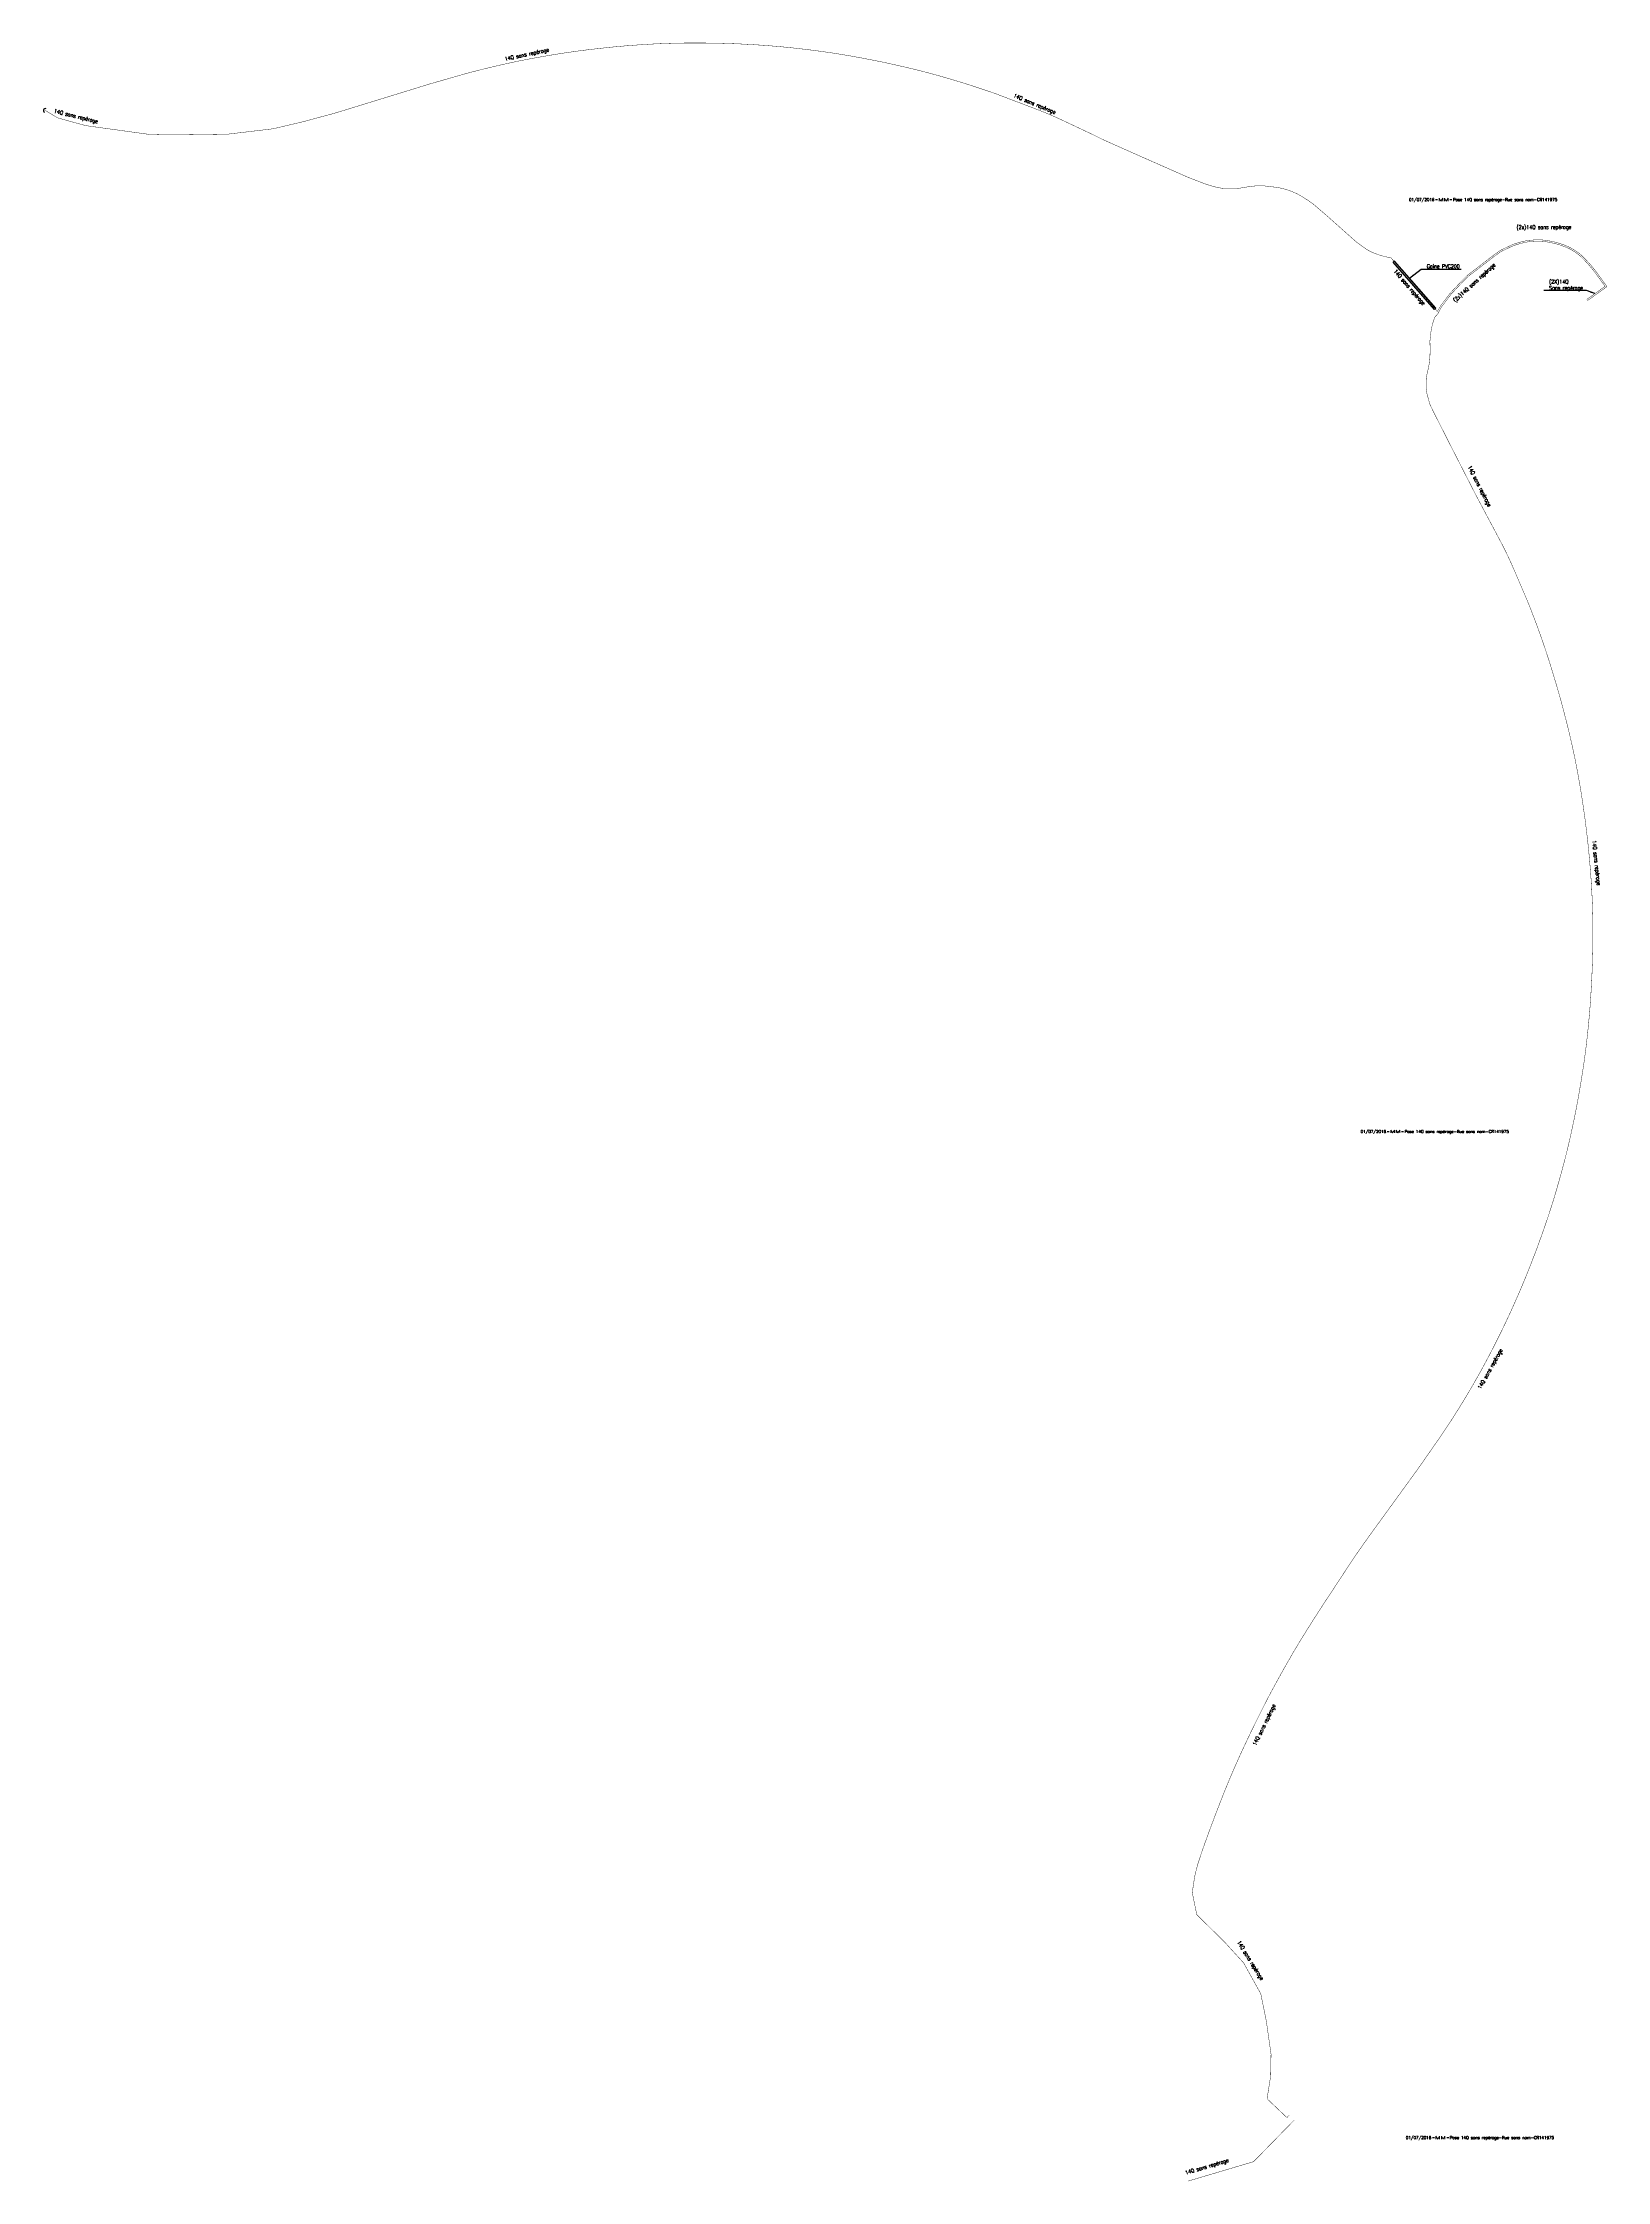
# Model space of a CAD drawing. Header units: millimetres. Extents: x 163000 to 163993, y 125000 to 125775.
# Drawn here: x 163589 to 163993, y 125000 to 125552 of the extents above; entities that cross this region are included whole.
import ezdxf
from ezdxf.enums import TextEntityAlignment as Align

# ---------------------------------------------------------------- set-up
doc = ezdxf.new("R2010")
doc.units = ezdxf.units.MM
doc.linetypes.add('S_ST', pattern=[14, 8, -1.5, 0, -1.5, 0, -1.5, 0, -1.5])
doc.layers.get('0').update_dxf_attribs({"linetype": 'CONTINUOUS'})
for name, color, linetype in [('S_100', 5, 'CONTINUOUS'), ('S_300', 7, 'CONTINUOUS'), ('S_400', 7, 'CONTINUOUS'), ('S_910', 7, 'CONTINUOUS')]:
    doc.layers.add(name, color=color, linetype=linetype)
doc.styles.get("Standard").update_dxf_attribs({"font": 'romans.shx', "width": 0.85})
doc.dimstyles.get("Standard").update_dxf_attribs({"dimtxt": 1.5, "dimasz": 1.2, "dimexe": 0.625, "dimexo": 0.625, "dimgap": 0.25, "dimtad": 1, "dimdec": 1, "dimzin": 0, "dimdsep": 46, "dimtxsty": 'Standard', "dimcen": -0.5, "dimadec": 0, "dimazin": 0, "dimtfac": 1, "dimtdec": 1, "dimtmove": 0, "dimatfit": 3, "dimfxl": 0, "dimtolj": 1, "dimtzin": 0, "dimarcsym": 0})

# ---------------------------------------------------------------- blocks, each defined once
blk = doc.blocks.new('S_300_03')
at = {"color": 0, "linetype": 'Continuous'}
blk.add_arc((0, 0), 0.5, 270, 90, dxfattribs=at)
at = {"color": 0, "linetype": 'Continuous', "width": 0.75, "flags": 3}
for tag, p in [('DEF_LEG', (0, -5)), ('DEF_COUP', (0, -7.5)), ('DEF_TYPE', (0, -10))]:
    blk.add_attdef(tag, text='', height=1.2, dxfattribs=at).set_placement(p, align=Align.MIDDLE)
blk = doc.blocks.new('GIS_MODF')
at = {"color": 0, "linetype": 'Continuous', "flags": 128}
for points in [[(-2.18, -0.41), (-1.68, -0.41)], [(1.52, -0.41), (2.02, -0.41)]]:
    blk.add_lwpolyline(points, dxfattribs=at)
at = {"color": 0, "linetype": 'Continuous'}
blk.add_attdef('DATE', text='', height=0.75, dxfattribs=at).set_placement((-2.5, -0.8), align=Align.RIGHT)
at = {"color": 0, "linetype": 'Continuous', "width": 3.542583}
blk.add_attdef('USER', text='', height=0.75, dxfattribs=at).set_placement((-1.51, -0.8), (1.28, -0.8), align=Align.FIT)
at = {"color": 0, "linetype": 'Continuous'}
blk.add_attdef('DESC', (2.29, -0.8), '', height=0.75, dxfattribs=at)

msp = doc.modelspace()

# ---------------------------------------------------------------- linework, layer by layer
at = {"layer": 'S_100', "linetype": 'S_ST', "flags": 128}
for points in [[(163988.1, 125485.7, 0.1, 0.1, 0), (163993.12, 125489.31, 0.1, 0.1, 0), (163990.61, 125492.77, 0.1, 0.1, 0), (163990.21, 125493.3, 0.1, 0.1, 0), (163989.81, 125493.82, 0.1, 0.1, 0), (163989.39, 125494.33, 0.1, 0.1, 0), (163988.97, 125494.84, 0.1, 0.1, 0), (163988.49, 125495.38, 0.1, 0.1, 0), (163988, 125495.91, 0.1, 0.1, 0), (163987.51, 125496.44, 0.1, 0.1, 0), (163987, 125496.95, 0.1, 0.1, 0), (163986.69, 125497.25, 0.1, 0.1, 0), (163986.37, 125497.54, 0.1, 0.1, 0), (163986.04, 125497.82, 0.1, 0.1, 0), (163985.7, 125498.08, 0.1, 0.1, 0), (163985.35, 125498.33, 0.1, 0.1, 0), (163984.96, 125498.6, 0.1, 0.1, 0), (163984.55, 125498.85, 0.1, 0.1, 0), (163984.14, 125499.09, 0.1, 0.1, 0), (163983.73, 125499.32, 0.1, 0.1, 0), (163983.3, 125499.53, 0.1, 0.1, 0), (163982.88, 125499.72, 0.1, 0.1, 0), (163982.46, 125499.9, 0.1, 0.1, 0), (163982.03, 125500.07, 0.1, 0.1, 0), (163981.49, 125500.26, 0.1, 0.1, 0), (163980.94, 125500.44, 0.1, 0.1, 0), (163980.38, 125500.61, 0.1, 0.1, 0), (163979.76, 125500.78, 0.1, 0.1, 0), (163979.14, 125500.93, 0.1, 0.1, 0), (163978.51, 125501.06, 0.1, 0.1, 0), (163977.87, 125501.17, 0.1, 0.1, 0), (163977.24, 125501.27, 0.1, 0.1, 0), (163976.75, 125501.33, 0.1, 0.1, 0), (163976.26, 125501.37, 0.1, 0.1, 0), (163975.77, 125501.4, 0.1, 0.1, 0), (163975.28, 125501.4, 0.1, 0.1, 0), (163974.78, 125501.39, 0.1, 0.1, 0), (163974.17, 125501.36, 0.1, 0.1, 0), (163973.55, 125501.31, 0.1, 0.1, 0), (163972.94, 125501.25, 0.1, 0.1, 0), (163972.52, 125501.19, 0.1, 0.1, 0), (163972.1, 125501.12, 0.1, 0.1, 0), (163971.69, 125501.03, 0.1, 0.1, 0), (163971.2, 125500.92, 0.1, 0.1, 0), (163970.71, 125500.79, 0.1, 0.1, 0), (163970.23, 125500.66, 0.1, 0.1, 0), (163969.8, 125500.53, 0.1, 0.1, 0), (163969.38, 125500.39, 0.1, 0.1, 0), (163968.97, 125500.25, 0.1, 0.1, 0), (163968.67, 125500.13, 0.1, 0.1, 0), (163968.38, 125500, 0.1, 0.1, 0), (163967.08, 125499.39, 0.1, 0.1, 0), (163965.8, 125498.77, 0.1, 0.1, 0), (163965.58, 125498.66, 0.1, 0.1, 0), (163965.38, 125498.54, 0.1, 0.1, 0), (163965.18, 125498.4, 0.1, 0.1, 0), (163964.31, 125497.78, 0.1, 0.1, 0), (163963.45, 125497.14, 0.1, 0.1, 0), (163962.59, 125496.49, 0.1, 0.1, 0), (163960.38, 125494.77, 0.1, 0.1, 0), (163957.37, 125492.46, 0.1, 0.1, 0), (163957.15, 125492.29, 0.1, 0.1, 0), (163956.96, 125492.12, 0.1, 0.1, 0), (163956.76, 125491.94, 0.1, 0.1, 0), (163956.27, 125491.46, 0.1, 0.1, 0), (163955.79, 125490.98, 0.1, 0.1, 0), (163955.31, 125490.48, 0.1, 0.1, 0), (163955.31, 125490.48, 0.1, 0.1, 0), (163952.57, 125487.55, 0.1, 0.1, 0), (163952.57, 125487.55, 0.1, 0.1, 0), (163952.57, 125487.55, 0.1, 0.1, 0), (163952.57, 125487.55, 0.1, 0.1, 0), (163952.57, 125487.55, 0.1, 0.1, 0), (163952.57, 125487.55, 0.1, 0.1, 0), (163952.57, 125487.55, 0.1, 0.1, 0), (163952.57, 125487.55, 0.1, 0.1, 0), (163950.16, 125484.35, 0.1, 0.1, 0), (163949.29, 125482.9, 0.1, 0.1, 0), (163937.35, 125496.71, 0.1, 0.1, 0), (163936.78, 125496.83, 0.1, 0.1, 0), (163936.22, 125496.96, 0.1, 0.1, 0), (163935.66, 125497.1, 0.1, 0.1, 0), (163935.1, 125497.24, 0.1, 0.1, 0), (163934.5, 125497.42, 0.1, 0.1, 0), (163933.91, 125497.61, 0.1, 0.1, 0), (163933.32, 125497.82, 0.1, 0.1, 0), (163932.74, 125498.05, 0.1, 0.1, 0), (163932.35, 125498.22, 0.1, 0.1, 0), (163931.96, 125498.4, 0.1, 0.1, 0), (163931.59, 125498.6, 0.1, 0.1, 0), (163931.22, 125498.81, 0.1, 0.1, 0), (163930.96, 125498.97, 0.1, 0.1, 0), (163930.7, 125499.15, 0.1, 0.1, 0), (163929.46, 125500.05, 0.1, 0.1, 0), (163928.25, 125500.95, 0.1, 0.1, 0), (163925.11, 125503.75, 0.1, 0.1, 0), (163924.32, 125504.45, 0.1, 0.1, 0), (163921.35, 125507.1, 0.1, 0.1, 0), (163920.93, 125507.46, 0.1, 0.1, 0), (163918.16, 125509.84, 0.1, 0.1, 0), (163917.6, 125510.32, 0.1, 0.1, 0), (163917.16, 125510.68, 0.1, 0.1, 0), (163916.71, 125511.02, 0.1, 0.1, 0), (163916.25, 125511.35, 0.1, 0.1, 0), (163915.5, 125511.84, 0.1, 0.1, 0), (163914.75, 125512.32, 0.1, 0.1, 0), (163913.99, 125512.78, 0.1, 0.1, 0), (163913.58, 125513.01, 0.1, 0.1, 0), (163913.16, 125513.23, 0.1, 0.1, 0), (163912.74, 125513.44, 0.1, 0.1, 0), (163912.31, 125513.63, 0.1, 0.1, 0), (163911.88, 125513.81, 0.1, 0.1, 0), (163911.35, 125514.01, 0.1, 0.1, 0), (163910.83, 125514.2, 0.1, 0.1, 0), (163910.29, 125514.37, 0.1, 0.1, 0), (163909.75, 125514.53, 0.1, 0.1, 0), (163909.21, 125514.67, 0.1, 0.1, 0), (163908.85, 125514.76, 0.1, 0.1, 0), (163908.48, 125514.83, 0.1, 0.1, 0), (163908.11, 125514.89, 0.1, 0.1, 0), (163907.02, 125515.04, 0.1, 0.1, 0), (163905.93, 125515.17, 0.1, 0.1, 0), (163904.83, 125515.3, 0.1, 0.1, 0), (163904.4, 125515.34, 0.1, 0.1, 0), (163903.96, 125515.36, 0.1, 0.1, 0), (163903.53, 125515.37, 0.1, 0.1, 0), (163903.09, 125515.36, 0.1, 0.1, 0), (163902.65, 125515.34, 0.1, 0.1, 0), (163902.01, 125515.29, 0.1, 0.1, 0), (163901.37, 125515.22, 0.1, 0.1, 0), (163900.73, 125515.14, 0.1, 0.1, 0), (163900.09, 125515.04, 0.1, 0.1, 0), (163899.42, 125514.93, 0.1, 0.1, 0), (163898.43, 125514.77, 0.1, 0.1, 0), (163897.94, 125514.71, 0.1, 0.1, 0), (163897.45, 125514.66, 0.1, 0.1, 0), (163897.06, 125514.63, 0.1, 0.1, 0), (163896.67, 125514.63, 0.1, 0.1, 0), (163895.42, 125514.64, 0.1, 0.1, 0), (163894.16, 125514.67, 0.1, 0.1, 0), (163893.92, 125514.69, 0.1, 0.1, 0), (163893.68, 125514.71, 0.1, 0.1, 0), (163893.2, 125514.79, 0.1, 0.1, 0), (163892.72, 125514.88, 0.1, 0.1, 0), (163892.27, 125514.98, 0.1, 0.1, 0), (163891.81, 125515.09, 0.1, 0.1, 0), (163891.22, 125515.25, 0.1, 0.1, 0), (163890.62, 125515.43, 0.1, 0.1, 0), (163890.06, 125515.6, 0.1, 0.1, 0), (163889.51, 125515.78, 0.1, 0.1, 0), (163889.11, 125515.93, 0.1, 0.1, 0), (163885.06, 125517.47, 0.1, 0.1, 0), (163884.93, 125517.53, 0.1, 0.1, 0), (163881.12, 125519.21, 0.1, 0.1, 0), (163872.99, 125522.8, 0.1, 0.1, 0), (163870.08, 125524.09, 0.1, 0.1, 0), (163864.96, 125526.37, 0.1, 0.1, 0), (163862.61, 125527.42, 0.1, 0.1, 0), (163860.13, 125528.66, 0.1, 0.1, 0), (163852.12, 125532.43, 0.1, 0.1, 0), (163851.12, 125532.89, 0.1, 0.1, 0), (163850.11, 125533.34, 0.1, 0.1, 0), (163849.1, 125533.78, 0.1, 0.1, 0), (163847.81, 125534.31, 0.1, 0.1, 0), (163846.51, 125534.83, 0.1, 0.1, 0), (163845.22, 125535.33, 0.1, 0.1, 0), (163840.56, 125537.1, 0.1, 0.1, 0), (163835.89, 125538.87, 0.1, 0.1, 0), (163835.43, 125539.05, 0.1, 0.1, 0), (163834.96, 125539.22, 0.1, 0.1, 0), (163833.52, 125539.72, 0.1, 0.1, 0), (163832.08, 125540.21, 0.1, 0.1, 0), (163830.63, 125540.69, 0.1, 0.1, 0), (163829.03, 125541.21, 0.1, 0.1, 0), (163827.42, 125541.72, 0.1, 0.1, 0), (163825.81, 125542.22, 0.1, 0.1, 0), (163824.15, 125542.72, 0.1, 0.1, 0), (163822.49, 125543.21, 0.1, 0.1, 0), (163820.83, 125543.69, 0.1, 0.1, 0), (163819.39, 125544.09, 0.1, 0.1, 0), (163817.96, 125544.48, 0.1, 0.1, 0), (163816.52, 125544.85, 0.1, 0.1, 0), (163815.27, 125545.17, 0.1, 0.1, 0), (163814.02, 125545.48, 0.1, 0.1, 0), (163812.77, 125545.78, 0.1, 0.1, 0), (163811.2, 125546.15, 0.1, 0.1, 0), (163809.63, 125546.5, 0.1, 0.1, 0), (163808.06, 125546.85, 0.1, 0.1, 0), (163806.22, 125547.25, 0.1, 0.1, 0), (163804.38, 125547.63, 0.1, 0.1, 0), (163802.54, 125547.99, 0.1, 0.1, 0), (163800.59, 125548.36, 0.1, 0.1, 0), (163798.64, 125548.72, 0.1, 0.1, 0), (163796.69, 125549.06, 0.1, 0.1, 0), (163795.06, 125549.33, 0.1, 0.1, 0), (163793.43, 125549.59, 0.1, 0.1, 0), (163791.8, 125549.83, 0.1, 0.1, 0), (163790.05, 125550.08, 0.1, 0.1, 0), (163788.31, 125550.31, 0.1, 0.1, 0), (163786.56, 125550.53, 0.1, 0.1, 0), (163784.36, 125550.79, 0.1, 0.1, 0), (163782.16, 125551.03, 0.1, 0.1, 0), (163779.96, 125551.25, 0.1, 0.1, 0), (163778.01, 125551.42, 0.1, 0.1, 0), (163776.05, 125551.58, 0.1, 0.1, 0), (163774.1, 125551.71, 0.1, 0.1, 0), (163771.83, 125551.85, 0.1, 0.1, 0), (163769.57, 125551.97, 0.1, 0.1, 0), (163767.69, 125552.05, 0.1, 0.1, 0), (163765.81, 125552.12, 0.1, 0.1, 0), (163763.76, 125552.18, 0.1, 0.1, 0), (163761.7, 125552.21, 0.1, 0.1, 0), (163759.28, 125552.24, 0.1, 0.1, 0), (163756.86, 125552.24, 0.1, 0.1, 0), (163754.93, 125552.23, 0.1, 0.1, 0), (163753, 125552.2, 0.1, 0.1, 0), (163751.07, 125552.15, 0.1, 0.1, 0), (163749.12, 125552.08, 0.1, 0.1, 0), (163747.17, 125552, 0.1, 0.1, 0), (163745.23, 125551.89, 0.1, 0.1, 0), (163743.48, 125551.78, 0.1, 0.1, 0), (163741.72, 125551.66, 0.1, 0.1, 0), (163739.97, 125551.53, 0.1, 0.1, 0), (163738.3, 125551.38, 0.1, 0.1, 0), (163736.64, 125551.23, 0.1, 0.1, 0), (163734.97, 125551.06, 0.1, 0.1, 0), (163732.55, 125550.8, 0.1, 0.1, 0), (163730.13, 125550.52, 0.1, 0.1, 0), (163728.13, 125550.27, 0.1, 0.1, 0), (163726.13, 125550, 0.1, 0.1, 0), (163724.76, 125549.8, 0.1, 0.1, 0), (163723.4, 125549.6, 0.1, 0.1, 0), (163722.04, 125549.38, 0.1, 0.1, 0), (163720.47, 125549.13, 0.1, 0.1, 0), (163718.9, 125548.86, 0.1, 0.1, 0), (163717.33, 125548.59, 0.1, 0.1, 0), (163715.51, 125548.26, 0.1, 0.1, 0), (163713.69, 125547.91, 0.1, 0.1, 0), (163711.87, 125547.55, 0.1, 0.1, 0), (163710.22, 125547.2, 0.1, 0.1, 0), (163708.58, 125546.84, 0.1, 0.1, 0), (163706.94, 125546.47, 0.1, 0.1, 0), (163705.24, 125546.07, 0.1, 0.1, 0), (163703.55, 125545.67, 0.1, 0.1, 0), (163701.86, 125545.25, 0.1, 0.1, 0), (163700.51, 125544.9, 0.1, 0.1, 0), (163699.16, 125544.55, 0.1, 0.1, 0), (163697.82, 125544.18, 0.1, 0.1, 0), (163697.14, 125543.99, 0.1, 0.1, 0), (163689.14, 125541.69, 0.1, 0.1, 0), (163688.88, 125541.62, 0.1, 0.1, 0), (163682.63, 125539.69, 0.1, 0.1, 0), (163668.92, 125535.47, 0.1, 0.1, 0), (163666.87, 125534.84, 0.1, 0.1, 0), (163664.82, 125534.22, 0.1, 0.1, 0), (163664.1, 125534.01, 0.1, 0.1, 0), (163663.36, 125533.81, 0.1, 0.1, 0), (163656.63, 125531.99, 0.1, 0.1, 0), (163656.27, 125531.9, 0.1, 0.1, 0), (163655.69, 125531.76, 0.1, 0.1, 0), (163648.54, 125530.08, 0.1, 0.1, 0), (163636.83, 125528.69, 0.1, 0.1, 0), (163621.92, 125528.48, 0.1, 0.1, 0), (163616.66, 125528.61, 0.1, 0.1, 0), (163600.08, 125530.9, 0.1, 0.1, 0), (163592.86, 125532.9, 0.1, 0.1, 0), (163589.69, 125534.79, 0, 0, 0)], [(163987.89, 125485.98, 0.1, 0.1, 0), (163992.63, 125489.39, 0.1, 0.1, 0), (163990.33, 125492.56, 0.1, 0.1, 0), (163989.93, 125493.09, 0.1, 0.1, 0), (163989.53, 125493.6, 0.1, 0.1, 0), (163989.12, 125494.11, 0.1, 0.1, 0), (163988.7, 125494.61, 0.1, 0.1, 0), (163988.23, 125495.15, 0.1, 0.1, 0), (163987.75, 125495.68, 0.1, 0.1, 0), (163987.25, 125496.2, 0.1, 0.1, 0), (163986.76, 125496.7, 0.1, 0.1, 0), (163986.45, 125497, 0.1, 0.1, 0), (163986.14, 125497.28, 0.1, 0.1, 0), (163985.82, 125497.54, 0.1, 0.1, 0), (163985.49, 125497.8, 0.1, 0.1, 0), (163985.15, 125498.05, 0.1, 0.1, 0), (163984.77, 125498.31, 0.1, 0.1, 0), (163984.37, 125498.55, 0.1, 0.1, 0), (163983.97, 125498.79, 0.1, 0.1, 0), (163983.56, 125499.01, 0.1, 0.1, 0), (163983.15, 125499.22, 0.1, 0.1, 0), (163982.74, 125499.4, 0.1, 0.1, 0), (163982.33, 125499.58, 0.1, 0.1, 0), (163981.91, 125499.74, 0.1, 0.1, 0), (163981.37, 125499.93, 0.1, 0.1, 0), (163980.83, 125500.11, 0.1, 0.1, 0), (163980.29, 125500.27, 0.1, 0.1, 0), (163979.68, 125500.44, 0.1, 0.1, 0), (163979.06, 125500.58, 0.1, 0.1, 0), (163978.44, 125500.71, 0.1, 0.1, 0), (163977.81, 125500.83, 0.1, 0.1, 0), (163977.19, 125500.92, 0.1, 0.1, 0), (163976.71, 125500.98, 0.1, 0.1, 0), (163976.23, 125501.02, 0.1, 0.1, 0), (163975.76, 125501.05, 0.1, 0.1, 0), (163975.28, 125501.05, 0.1, 0.1, 0), (163974.79, 125501.04, 0.1, 0.1, 0), (163974.19, 125501.01, 0.1, 0.1, 0), (163973.58, 125500.96, 0.1, 0.1, 0), (163972.98, 125500.9, 0.1, 0.1, 0), (163972.57, 125500.85, 0.1, 0.1, 0), (163972.17, 125500.78, 0.1, 0.1, 0), (163971.76, 125500.69, 0.1, 0.1, 0), (163971.28, 125500.58, 0.1, 0.1, 0), (163970.8, 125500.46, 0.1, 0.1, 0), (163970.33, 125500.32, 0.1, 0.1, 0), (163969.91, 125500.2, 0.1, 0.1, 0), (163969.49, 125500.06, 0.1, 0.1, 0), (163969.09, 125499.92, 0.1, 0.1, 0), (163968.8, 125499.81, 0.1, 0.1, 0), (163968.52, 125499.69, 0.1, 0.1, 0), (163967.24, 125499.08, 0.1, 0.1, 0), (163965.96, 125498.46, 0.1, 0.1, 0), (163965.75, 125498.35, 0.1, 0.1, 0), (163965.57, 125498.24, 0.1, 0.1, 0), (163965.38, 125498.11, 0.1, 0.1, 0), (163964.52, 125497.49, 0.1, 0.1, 0), (163963.66, 125496.86, 0.1, 0.1, 0), (163962.81, 125496.21, 0.1, 0.1, 0), (163960.59, 125494.49, 0.1, 0.1, 0), (163957.58, 125492.19, 0.1, 0.1, 0), (163957.38, 125492.03, 0.1, 0.1, 0), (163957.19, 125491.86, 0.1, 0.1, 0), (163957, 125491.69, 0.1, 0.1, 0), (163956.52, 125491.22, 0.1, 0.1, 0), (163956.04, 125490.73, 0.1, 0.1, 0), (163955.56, 125490.24, 0.1, 0.1, 0), (163952.83, 125487.33, 0.1, 0.1, 0), (163950.45, 125484.16, 0.1, 0.1, 0), (163950.17, 125483.69, 0.1, 0.1, 0), (163949.9, 125483.2, 0.1, 0.1, 0), (163949.63, 125482.7, 0.1, 0.1, 0), (163949.42, 125482.27, 0.1, 0.1, 0), (163948.71, 125481.51, 0.1, 0.1, 0), (163948.54, 125481.08, 0.1, 0.1, 0), (163948.38, 125480.64, 0.1, 0.1, 0), (163948.16, 125479.96, 0.1, 0.1, 0), (163947.95, 125479.18, 0.1, 0.1, 0), (163947.85, 125478.74, 0.1, 0.1, 0), (163947.75, 125478.3, 0.1, 0.1, 0), (163947.7, 125478, 0.1, 0.1, 0), (163947.66, 125477.71, 0.1, 0.1, 0), (163947.52, 125476.55, 0.1, 0.1, 0), (163947.4, 125475.4, 0.1, 0.1, 0), (163947.39, 125475.22, 0.1, 0.1, 0), (163947.39, 125475.03, 0.1, 0.1, 0), (163947.41, 125474.26, 0.1, 0.1, 0), (163947.42, 125473.47, 0.1, 0.1, 0), (163947.42, 125472.43, 0.1, 0.1, 0), (163947.41, 125471.92, 0.1, 0.1, 0), (163947.39, 125471.41, 0.1, 0.1, 0), (163947.36, 125470.87, 0.1, 0.1, 0), (163947.31, 125470.33, 0.1, 0.1, 0), (163947.24, 125469.72, 0.1, 0.1, 0), (163947.15, 125469.1, 0.1, 0.1, 0), (163947.06, 125468.64, 0.1, 0.1, 0), (163946.97, 125468.18, 0.1, 0.1, 0), (163946.74, 125467.17, 0.1, 0.1, 0), (163946.65, 125466.79, 0.1, 0.1, 0), (163946.58, 125466.42, 0.1, 0.1, 0), (163946.52, 125466.04, 0.1, 0.1, 0), (163946.49, 125465.82, 0.1, 0.1, 0), (163946.46, 125465.61, 0.1, 0.1, 0), (163946.45, 125465.38, 0.1, 0.1, 0), (163946.42, 125464.57, 0.1, 0.1, 0), (163946.4, 125463.75, 0.1, 0.1, 0), (163946.4, 125463.59, 0.1, 0.1, 0), (163946.4, 125463.43, 0.1, 0.1, 0), (163946.42, 125463.11, 0.1, 0.1, 0), (163946.46, 125462.78, 0.1, 0.1, 0), (163946.52, 125462.31, 0.1, 0.1, 0), (163946.59, 125461.85, 0.1, 0.1, 0), (163946.65, 125461.55, 0.1, 0.1, 0), (163946.72, 125461.25, 0.1, 0.1, 0), (163947.02, 125460.16, 0.1, 0.1, 0), (163947.33, 125459.09, 0.1, 0.1, 0), (163947.4, 125458.89, 0.1, 0.1, 0), (163947.48, 125458.69, 0.1, 0.1, 0), (163947.83, 125457.98, 0.1, 0.1, 0), (163948.1, 125457.38, 0.1, 0.1, 0), (163953.12, 125447.47, 0.1, 0.1, 0), (163959.38, 125435.24, 0.1, 0.1, 0), (163965.36, 125424, 0.1, 0.1, 0), (163966.03, 125422.72, 0.1, 0.1, 0), (163966.68, 125421.43, 0.1, 0.1, 0), (163967.32, 125420.13, 0.1, 0.1, 0), (163967.91, 125418.88, 0.1, 0.1, 0), (163968.49, 125417.61, 0.1, 0.1, 0), (163969.04, 125416.34, 0.1, 0.1, 0), (163970.81, 125412.21, 0.1, 0.1, 0), (163972.58, 125408.08, 0.1, 0.1, 0), (163972.78, 125407.6, 0.1, 0.1, 0), (163972.98, 125407.11, 0.1, 0.1, 0), (163973.71, 125405.28, 0.1, 0.1, 0), (163974.41, 125403.43, 0.1, 0.1, 0), (163975.11, 125401.58, 0.1, 0.1, 0), (163975.77, 125399.74, 0.1, 0.1, 0), (163976.42, 125397.9, 0.1, 0.1, 0), (163977.06, 125396.04, 0.1, 0.1, 0), (163977.53, 125394.63, 0.1, 0.1, 0), (163977.99, 125393.21, 0.1, 0.1, 0), (163978.44, 125391.79, 0.1, 0.1, 0), (163978.98, 125390.04, 0.1, 0.1, 0), (163979.51, 125388.28, 0.1, 0.1, 0), (163980.04, 125386.53, 0.1, 0.1, 0), (163980.61, 125384.55, 0.1, 0.1, 0), (163981.17, 125382.58, 0.1, 0.1, 0), (163981.71, 125380.59, 0.1, 0.1, 0), (163982.26, 125378.47, 0.1, 0.1, 0), (163982.81, 125376.34, 0.1, 0.1, 0), (163983.33, 125374.2, 0.1, 0.1, 0), (163983.74, 125372.46, 0.1, 0.1, 0), (163984.14, 125370.71, 0.1, 0.1, 0), (163984.52, 125368.95, 0.1, 0.1, 0), (163984.89, 125367.2, 0.1, 0.1, 0), (163985.24, 125365.4, 0.1, 0.1, 0), (163985.59, 125363.59, 0.1, 0.1, 0), (163985.91, 125361.78, 0.1, 0.1, 0), (163986.22, 125359.98, 0.1, 0.1, 0), (163986.5, 125358.28, 0.1, 0.1, 0), (163986.76, 125356.59, 0.1, 0.1, 0), (163987.02, 125354.9, 0.1, 0.1, 0), (163987.25, 125353.24, 0.1, 0.1, 0), (163987.48, 125351.58, 0.1, 0.1, 0), (163987.69, 125349.93, 0.1, 0.1, 0), (163987.9, 125348.19, 0.1, 0.1, 0), (163988.1, 125346.45, 0.1, 0.1, 0), (163988.29, 125344.72, 0.1, 0.1, 0), (163988.46, 125342.98, 0.1, 0.1, 0), (163988.62, 125341.24, 0.1, 0.1, 0), (163988.77, 125339.5, 0.1, 0.1, 0), (163988.9, 125337.76, 0.1, 0.1, 0), (163989.03, 125336.02, 0.1, 0.1, 0), (163989.15, 125333.99, 0.1, 0.1, 0), (163989.26, 125331.95, 0.1, 0.1, 0), (163989.35, 125329.92, 0.1, 0.1, 0), (163989.41, 125328.1, 0.1, 0.1, 0), (163989.46, 125326.28, 0.1, 0.1, 0), (163989.48, 125324.46, 0.1, 0.1, 0), (163989.49, 125322.43, 0.1, 0.1, 0), (163989.48, 125320.4, 0.1, 0.1, 0), (163989.46, 125318.36, 0.1, 0.1, 0), (163989.41, 125316.33, 0.1, 0.1, 0), (163989.35, 125314.3, 0.1, 0.1, 0), (163989.27, 125312.27, 0.1, 0.1, 0), (163989.18, 125310.26, 0.1, 0.1, 0), (163989.07, 125308.25, 0.1, 0.1, 0), (163988.95, 125306.24, 0.1, 0.1, 0), (163988.84, 125304.58, 0.1, 0.1, 0), (163988.72, 125302.91, 0.1, 0.1, 0), (163988.58, 125301.24, 0.1, 0.1, 0), (163988.4, 125299.27, 0.1, 0.1, 0), (163988.21, 125297.31, 0.1, 0.1, 0), (163988, 125295.34, 0.1, 0.1, 0), (163987.81, 125293.68, 0.1, 0.1, 0), (163987.61, 125292.01, 0.1, 0.1, 0), (163987.39, 125290.35, 0.1, 0.1, 0), (163987.1, 125288.32, 0.1, 0.1, 0), (163986.79, 125286.29, 0.1, 0.1, 0), (163986.43, 125284.04, 0.1, 0.1, 0), (163986.05, 125281.79, 0.1, 0.1, 0), (163985.74, 125279.97, 0.1, 0.1, 0), (163985.4, 125278.16, 0.1, 0.1, 0), (163985.06, 125276.35, 0.1, 0.1, 0), (163984.7, 125274.59, 0.1, 0.1, 0), (163984.34, 125272.83, 0.1, 0.1, 0), (163983.96, 125271.07, 0.1, 0.1, 0), (163983.56, 125269.27, 0.1, 0.1, 0), (163983.14, 125267.48, 0.1, 0.1, 0), (163982.71, 125265.7, 0.1, 0.1, 0), (163982.25, 125263.87, 0.1, 0.1, 0), (163981.77, 125262.05, 0.1, 0.1, 0), (163981.28, 125260.24, 0.1, 0.1, 0), (163980.81, 125258.57, 0.1, 0.1, 0), (163980.34, 125256.91, 0.1, 0.1, 0), (163979.86, 125255.25, 0.1, 0.1, 0), (163979.49, 125254.02, 0.1, 0.1, 0), (163979.11, 125252.78, 0.1, 0.1, 0), (163978.72, 125251.55, 0.1, 0.1, 0), (163978.11, 125249.67, 0.1, 0.1, 0), (163977.48, 125247.8, 0.1, 0.1, 0), (163976.77, 125245.74, 0.1, 0.1, 0), (163976.04, 125243.69, 0.1, 0.1, 0), (163975.47, 125242.13, 0.1, 0.1, 0), (163974.9, 125240.58, 0.1, 0.1, 0), (163974.31, 125239.03, 0.1, 0.1, 0), (163973.69, 125237.43, 0.1, 0.1, 0), (163973.07, 125235.83, 0.1, 0.1, 0), (163972.43, 125234.24, 0.1, 0.1, 0), (163971.84, 125232.8, 0.1, 0.1, 0), (163971.25, 125231.37, 0.1, 0.1, 0), (163970.64, 125229.94, 0.1, 0.1, 0), (163969.95, 125228.36, 0.1, 0.1, 0), (163969.25, 125226.78, 0.1, 0.1, 0), (163968.55, 125225.21, 0.1, 0.1, 0), (163967.76, 125223.51, 0.1, 0.1, 0), (163966.97, 125221.81, 0.1, 0.1, 0), (163966.16, 125220.12, 0.1, 0.1, 0), (163965.36, 125218.49, 0.1, 0.1, 0), (163964.56, 125216.87, 0.1, 0.1, 0), (163963.74, 125215.26, 0.1, 0.1, 0), (163962.98, 125213.8, 0.1, 0.1, 0), (163962.22, 125212.35, 0.1, 0.1, 0), (163961.44, 125210.9, 0.1, 0.1, 0), (163960.81, 125209.73, 0.1, 0.1, 0), (163960.17, 125208.57, 0.1, 0.1, 0), (163959.52, 125207.42, 0.1, 0.1, 0), (163958.79, 125206.15, 0.1, 0.1, 0), (163958.06, 125204.88, 0.1, 0.1, 0), (163957.31, 125203.62, 0.1, 0.1, 0), (163956.61, 125202.45, 0.1, 0.1, 0), (163955.91, 125201.28, 0.1, 0.1, 0), (163955.19, 125200.12, 0.1, 0.1, 0), (163953.99, 125198.2, 0.1, 0.1, 0), (163952.77, 125196.28, 0.1, 0.1, 0), (163951.87, 125194.91, 0.1, 0.1, 0), (163950.96, 125193.54, 0.1, 0.1, 0), (163950.54, 125192.92, 0.1, 0.1, 0), (163944.86, 125184.76, 0.1, 0.1, 0), (163944.34, 125184.03, 0.1, 0.1, 0), (163941.5, 125180.11, 0.1, 0.1, 0), (163932.27, 125167.39, 0.1, 0.1, 0), (163931.29, 125166.03, 0.1, 0.1, 0), (163930.32, 125164.67, 0.1, 0.1, 0), (163929.36, 125163.3, 0.1, 0.1, 0), (163928.58, 125162.17, 0.1, 0.1, 0), (163927.8, 125161.03, 0.1, 0.1, 0), (163927.04, 125159.88, 0.1, 0.1, 0), (163922.72, 125153.35, 0.1, 0.1, 0), (163922.57, 125153.11, 0.1, 0.1, 0), (163920.57, 125150.07, 0.1, 0.1, 0), (163918.46, 125146.82, 0.1, 0.1, 0), (163917.45, 125145.25, 0.1, 0.1, 0), (163916.45, 125143.68, 0.1, 0.1, 0), (163915.06, 125141.46, 0.1, 0.1, 0), (163913.69, 125139.23, 0.1, 0.1, 0), (163913.05, 125138.18, 0.1, 0.1, 0), (163912.42, 125137.12, 0.1, 0.1, 0), (163911.8, 125136.06, 0.1, 0.1, 0), (163910.9, 125134.5, 0.1, 0.1, 0), (163910.01, 125132.94, 0.1, 0.1, 0), (163909.12, 125131.37, 0.1, 0.1, 0), (163908.14, 125129.59, 0.1, 0.1, 0), (163907.17, 125127.81, 0.1, 0.1, 0), (163906.2, 125126.03, 0.1, 0.1, 0), (163905.41, 125124.52, 0.1, 0.1, 0), (163904.63, 125123.01, 0.1, 0.1, 0), (163903.86, 125121.49, 0.1, 0.1, 0), (163902.96, 125119.69, 0.1, 0.1, 0), (163902.07, 125117.88, 0.1, 0.1, 0), (163901.2, 125116.1, 0.1, 0.1, 0), (163900.35, 125114.31, 0.1, 0.1, 0), (163899.3, 125112.08, 0.1, 0.1, 0), (163898.27, 125109.85, 0.1, 0.1, 0), (163897.54, 125108.24, 0.1, 0.1, 0), (163896.83, 125106.63, 0.1, 0.1, 0), (163896.04, 125104.79, 0.1, 0.1, 0), (163895.26, 125102.95, 0.1, 0.1, 0), (163894.54, 125101.2, 0.1, 0.1, 0), (163893.84, 125099.44, 0.1, 0.1, 0), (163892.94, 125097.14, 0.1, 0.1, 0), (163892.05, 125094.83, 0.1, 0.1, 0), (163891.45, 125093.25, 0.1, 0.1, 0), (163890.86, 125091.66, 0.1, 0.1, 0), (163890.78, 125091.46, 0.1, 0.1, 0), (163889.61, 125088.27, 0.1, 0.1, 0), (163889.13, 125086.92, 0.1, 0.1, 0), (163888.65, 125085.57, 0.1, 0.1, 0), (163888.41, 125084.9, 0.1, 0.1, 0), (163888.19, 125084.22, 0.1, 0.1, 0), (163887.38, 125081.73, 0.1, 0.1, 0), (163887.17, 125080.94, 0.1, 0.1, 0), (163886.96, 125080.12, 0.1, 0.1, 0), (163886.76, 125079.29, 0.1, 0.1, 0), (163886.66, 125078.87, 0.1, 0.1, 0), (163886.58, 125078.44, 0.1, 0.1, 0), (163886.51, 125078, 0.1, 0.1, 0), (163885.99, 125074.52, 0.1, 0.1, 0), (163887.15, 125068.81, 0.1, 0.1, 0), (163894.22, 125061.87, 0.1, 0.1, 0), (163899.25, 125056.36, 0.1, 0.1, 0), (163903.69, 125048.37, 0.1, 0.1, 0), (163905.1, 125041.46, 0.1, 0.1, 0), (163906.34, 125032.82, 0.1, 0.1, 0), (163906.23, 125027.08, 0.1, 0.1, 0), (163905.31, 125021.27, 0.1, 0.1, 0), (163910.43, 125016.41, 0.1, 0.1, 0), (163911.09, 125017.09, 0, 0, 0)]]:
    msp.add_lwpolyline(points, format="xyseb", dxfattribs=at)
at = {"layer": 'S_100', "linetype": 'S_ST', "const_width": 0.1, "flags": 128}
msp.add_lwpolyline([(163884.96, 125000.01), (163901.84, 125005.02), (163912.34, 125015.77)], dxfattribs=at)
at = {"layer": 'S_400', "color": 7, "linetype": 'CONTINUOUS', "ltscale": 0.5}
for p, q in [((163937.89, 125495.59), (163938.08, 125495.76)), ((163948.54, 125483.39), (163937.89, 125495.59)), ((163938.27, 125495.92), (163938.08, 125495.76)), ((163948.91, 125483.72), (163938.27, 125495.92)), ((163948.54, 125483.39), (163948.72, 125483.55)), ((163948.91, 125483.72), (163948.72, 125483.55))]:
    msp.add_line(p, q, dxfattribs=at)

# ---------------------------------------------------------------- block references
at = {"layer": 'S_300', "rotation": 156.3575312035777}
msp.add_blockref('S_300_03', (163589.69, 125534.79), dxfattribs=at)
at = {"layer": 'S_910', "color": 7}
ref = msp.add_blockref('GIS_MODF', (163951.03, 125512.2), dxfattribs=at)
ref.add_attrib('DATE', '01/07/2016', dxfattribs={"layer": '0', "color": 0, "linetype": 'Continuous', "height": 0.75}).set_placement((163948.53, 125511.4), align=Align.RIGHT)
ref.add_attrib('USER', 'MM', dxfattribs={"layer": '0', "color": 0, "linetype": 'Continuous', "height": 0.75, "width": 1.771291}).set_placement((163949.52, 125511.4), (163952.3, 125511.4), align=Align.FIT)
ref.add_attrib('DESC', 'Pose 14Q sans repérage-Rue sans nom-CR141975', (163953.32, 125511.4), dxfattribs={"layer": '0', "color": 0, "linetype": 'Continuous', "height": 0.75})
ref = msp.add_blockref('GIS_MODF', (163938.55, 125271.51), dxfattribs=at)
ref.add_attrib('DATE', '01/07/2016', dxfattribs={"layer": '0', "color": 0, "linetype": 'Continuous', "height": 0.75}).set_placement((163936.05, 125270.71), align=Align.RIGHT)
ref.add_attrib('USER', 'MM', dxfattribs={"layer": '0', "color": 0, "linetype": 'Continuous', "height": 0.75, "width": 1.771291}).set_placement((163937.04, 125270.71), (163939.83, 125270.71), align=Align.FIT)
ref.add_attrib('DESC', 'Pose 14Q sans repérage-Rue sans nom-CR141975', (163940.84, 125270.71), dxfattribs={"layer": '0', "color": 0, "linetype": 'Continuous', "height": 0.75})
ref = msp.add_blockref('GIS_MODF', (163950.22, 125011.64), dxfattribs=at)
ref.add_attrib('DATE', '01/07/2016', dxfattribs={"layer": '0', "color": 0, "linetype": 'Continuous', "height": 0.75}).set_placement((163947.72, 125010.84), align=Align.RIGHT)
ref.add_attrib('USER', 'MM', dxfattribs={"layer": '0', "color": 0, "linetype": 'Continuous', "height": 0.75, "width": 1.771291}).set_placement((163948.71, 125010.84), (163951.5, 125010.84), align=Align.FIT)
ref.add_attrib('DESC', 'Pose 14Q sans repérage-Rue sans nom-CR141975', (163952.51, 125010.84), dxfattribs={"layer": '0', "color": 0, "linetype": 'Continuous', "height": 0.75})

# ---------------------------------------------------------------- texts
at = {"layer": 'S_100', "linetype": 'Continuous', "width": 0.85}
for s, rotation, p in [('14Q sans repérage', 12.1029, (163708.48, 125547.62)), ('14Q sans repérage', 346.1816, (163591.85, 125534.24)), ('14Q sans repérage', 337.5351, (163839.7, 125538.29)), ('(2x)14Q sans repérage', 0.123, (163969.78, 125504.17)), ('14Q sans repérage', 310.8364, (163937.94, 125493.23)), ('(2x)14Q sans repérage', 42.2701, (163953.93, 125485.23)), ('14Q sans repérage', 297.0946, (163957.13, 125442.73)), ('14Q sans repérage', 276.0992, (163989.32, 125346.2)), ('14Q sans repérage', 60.8769, (163960.54, 125204.48)), ('14Q sans repérage', 64.0022, (163902.45, 125112.4)), ('14Q sans repérage', 302.0235, (163897.52, 125061.67)), ('14Q sans repérage', 16.5177, (163884.31, 125001.65))]:
    msp.add_text(s, height=1, rotation=rotation, dxfattribs=at).set_placement(p)
for s, p in [('(2X)14Q', (163978.18, 125490.08)), ('Sans repérage', (163978.18, 125488.46))]:
    msp.add_text(s, height=1, dxfattribs=at).set_placement(p)
at = {"layer": 'S_400', "linetype": 'Continuous', "insert": (163946.59, 125494.06), "char_height": 1, "attachment_point": 7}
msp.add_mtext('\\A1;Gaine PVC200', dxfattribs=at)

# ---------------------------------------------------------------- leaders
at = {"layer": 'S_100', "linetype": 'Continuous'}
msp.add_leader([(163990.02, 125487.51), (163987.84, 125488.29), (163976.78, 125488.29)], dimstyle='Standard', override={"dimgap": 0.25, "dimtad": 0}, dxfattribs=at)
at = {"layer": 'S_400', "linetype": 'Continuous', "annotation_type": 0, "has_hookline": 1, "hookline_direction": 0, "text_width": 8.9}
msp.add_leader([(163942.12, 125491.51), (163945.14, 125493.81), (163946.34, 125493.81)], dimstyle='Standard', dxfattribs=at)

doc.saveas('drawing.dxf')
